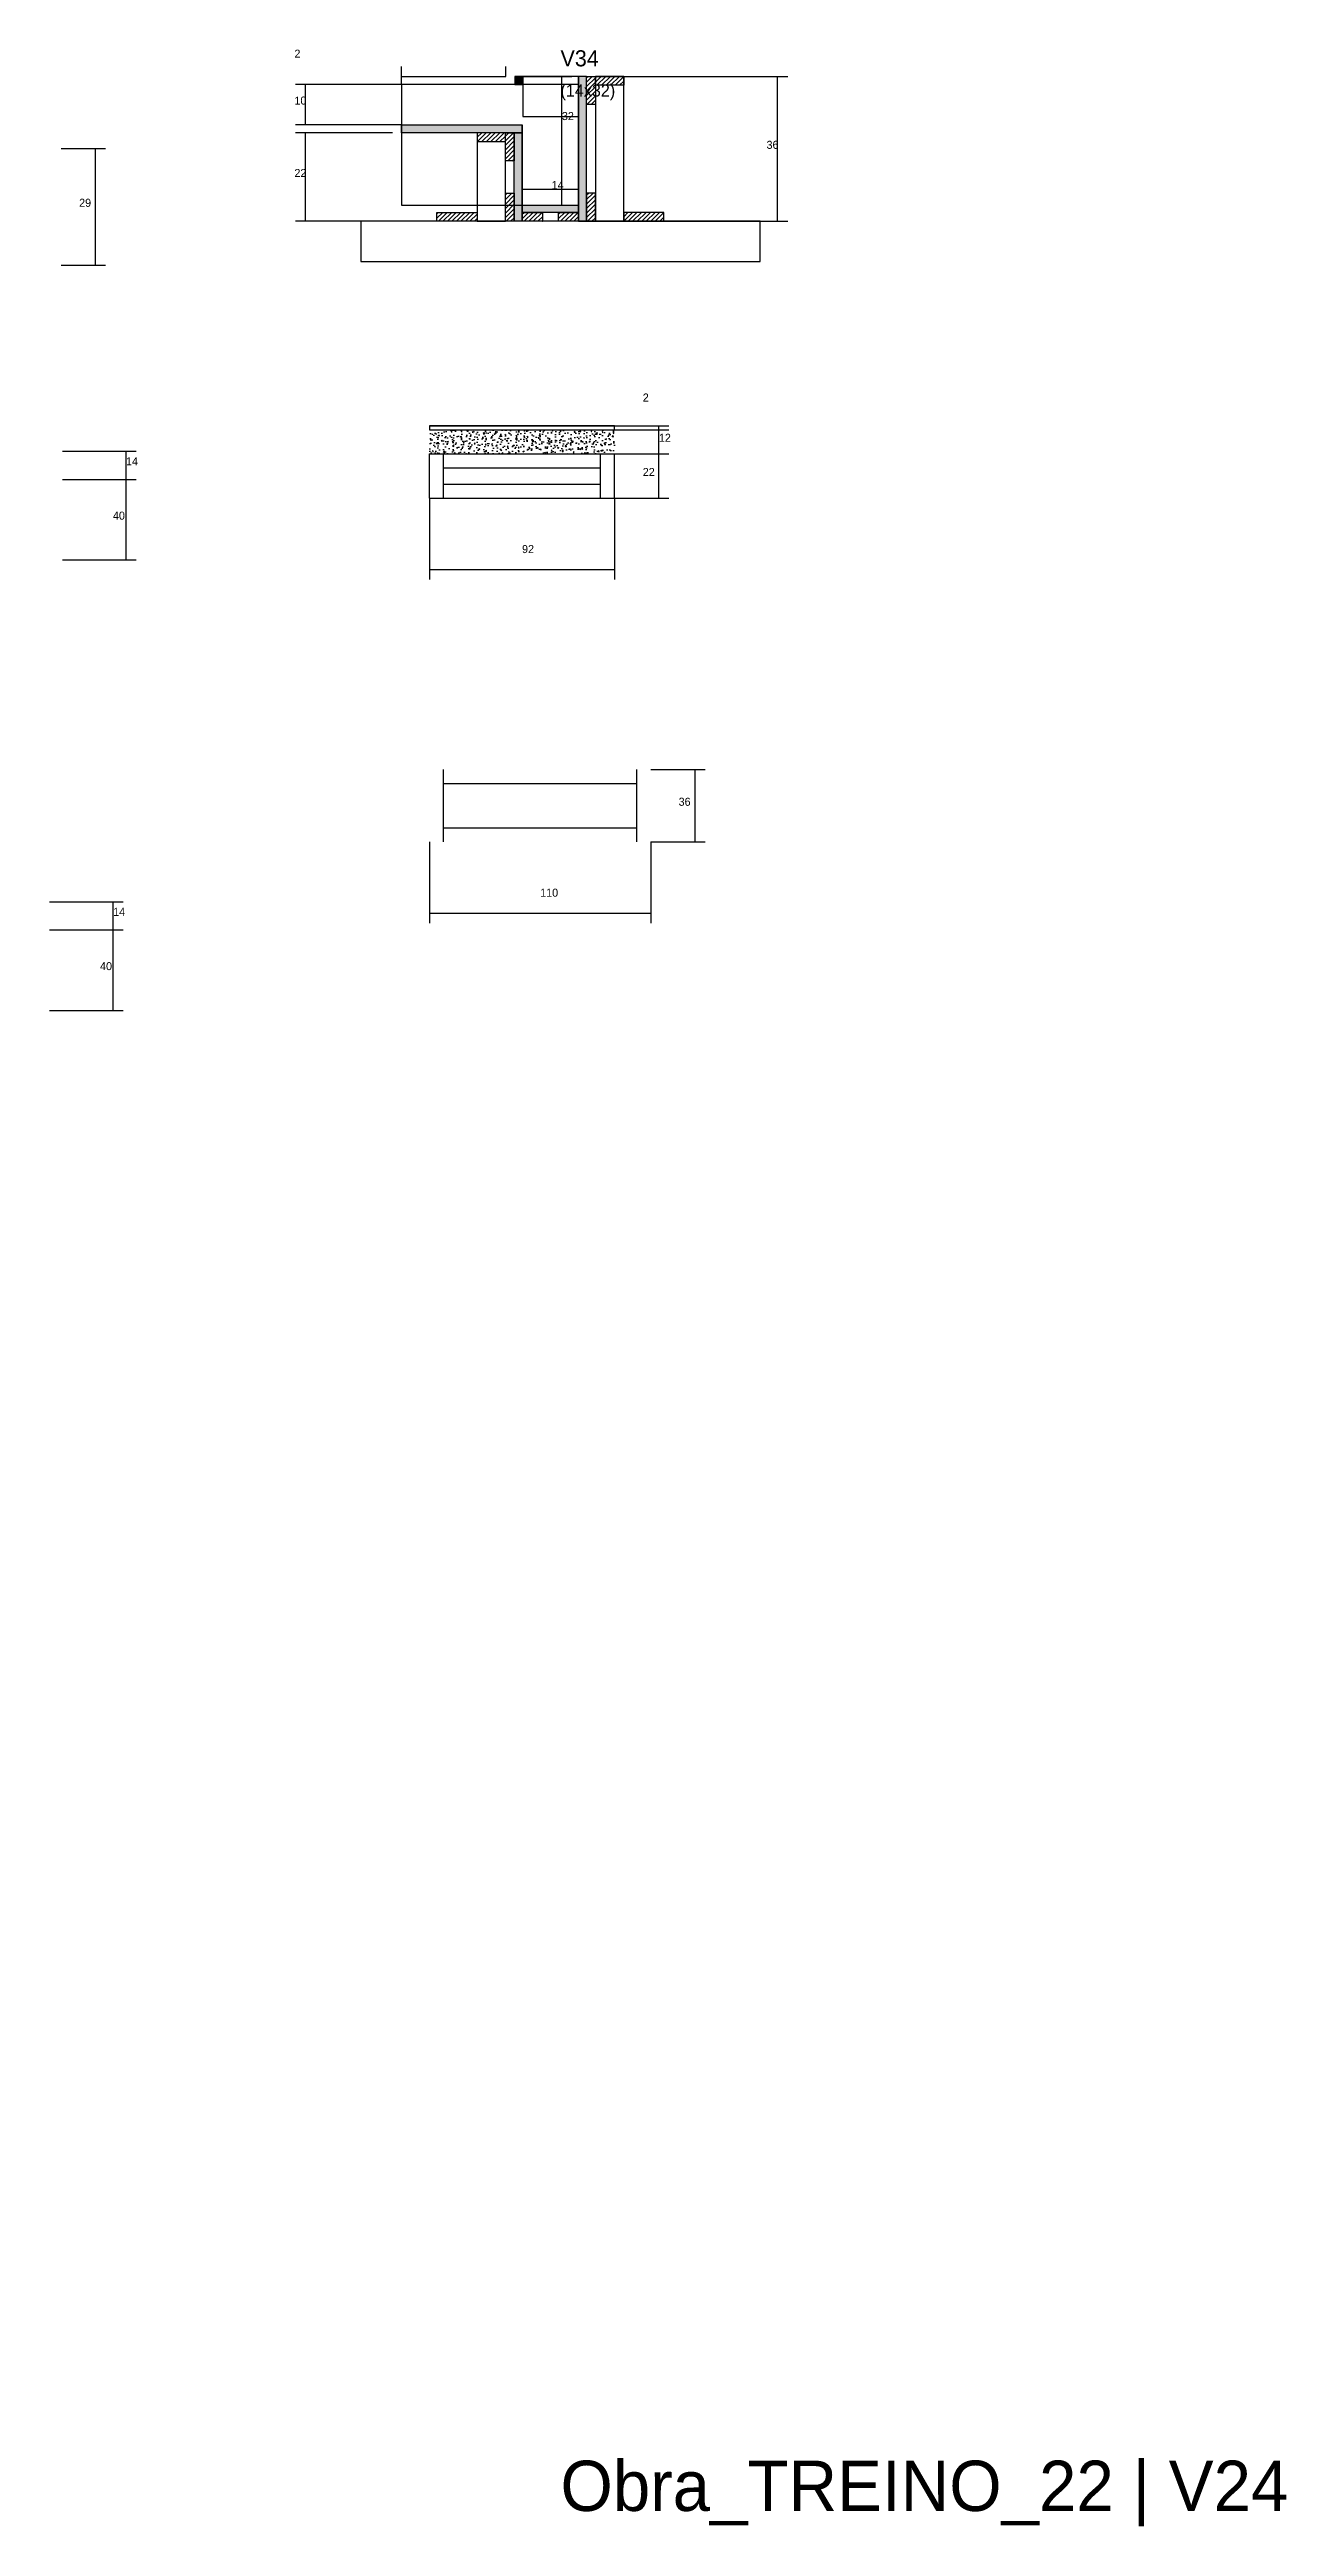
# Model space of a CAD drawing. Header units: metres. Extents: x -65046 to 21926, y -45195 to 1016.
# Drawn here: x 9346 to 9961, y -34218 to -32987 of the extents above; entities that cross this region are included whole.
import ezdxf

# ---------------------------------------------------------------- set-up
doc = ezdxf.new("R2010")
doc.units = ezdxf.units.M
for name, color, linetype in [('CONCRETO', 251, 'Continuous'), ('COTA', 241, 'Continuous'), ('Hachura', 253, 'Continuous'), ('LABEL_ID', 3, 'Continuous'), ('Madeira', 126, 'Continuous'), ('Painéis', 200, 'Continuous'), ('SARR_2.2x7', 40, 'Continuous'), ('Texto Seção', 7, 'Continuous')]:
    doc.layers.add(name, color=color, linetype=linetype)

msp = doc.modelspace()

# ---------------------------------------------------------------- texts
at = {"layer": 'COTA'}
for s, p in [('2', (9467.8, -32990.7)), ('10', (9467.8, -33014)), ('32', (9600.7, -33021.7)), ('36', (9702.4, -33036)), ('22', (9467.8, -33050)), ('14', (9595.6, -33056)), ('29', (9360.8, -33064.8)), ('2', (9640.9, -33161.6)), ('14', (9384.1, -33193.3)), ('12', (9648.9, -33181.6)), ('22', (9640.9, -33198.6)), ('40', (9377.6, -33220.3)), ('92', (9580.9, -33236.9)), ('36', (9658.7, -33362.5)), ('110', (9589.9, -33407.7)), ('14', (9377.7, -33417.2)), ('40', (9371.2, -33444.2))]:
    msp.add_text(s, height=4, dxfattribs=at).set_placement(p)
at = {"layer": 'LABEL_ID'}
msp.add_text('Obra_TREINO_22 | V24', height=25, dxfattribs=at).set_placement((9600, -34210))
at = {"layer": 'Texto Seção'}
for s, height, p in [('V34', 8, (9600, -32995)), ('(14x32)', 6, (9600, -33010))]:
    msp.add_text(s, height=height, dxfattribs=at).set_placement(p)

# ---------------------------------------------------------------- hatches: boundary and pattern name
at = {"layer": 'COTA'}
h = msp.add_hatch(dxfattribs=at)
h.set_pattern_fill('AR-CONC', scale=0.03)
h.paths.add_polyline_path([(9626.9, -33187.6), (9626.9, -33175.6), (9534.9, -33175.6), (9534.9, -33187.6)])
at = {"layer": 'Hachura'}
h = msp.add_hatch(color=8, dxfattribs=at)
h.dxf.hatch_style = 1
h.paths.add_polyline_path([(9581.3, -33000), (9577.3, -33000), (9577.3, -33000), (9577.3, -33004), (9577.3, -33004), (9581.3, -33004), (9581.3, -33004), (9581.3, -33000)])
h = msp.add_hatch(color=8, dxfattribs=at)
h.dxf.hatch_style = 1
h.paths.add_polyline_path([(9613, -33000), (9609, -33000), (9609, -33000), (9609, -33072), (9609, -33072), (9613, -33072), (9613, -33072), (9613, -33000)])
h = msp.add_hatch(dxfattribs=at)
h.set_pattern_fill('ANSI31', scale=0.5)
h.paths.add_polyline_path([(9613, -33000), (9617.4, -33000), (9617.4, -33000), (9617.4, -33014), (9617.4, -33014), (9613, -33014), (9613, -33014), (9613, -33000)])
h = msp.add_hatch(dxfattribs=at)
h.set_pattern_fill('ANSI31', scale=0.5)
h.paths.add_polyline_path([(9631.4, -33000), (9631.4, -33004.4), (9631.4, -33004.4), (9617.4, -33004.4), (9617.4, -33004.4), (9617.4, -33000), (9617.4, -33000), (9631.4, -33000)])
h = msp.add_hatch(color=8, dxfattribs=at)
h.dxf.hatch_style = 1
h.paths.add_polyline_path([(9521, -33028), (9521, -33024), (9521, -33024), (9581, -33024), (9581, -33024), (9581, -33028), (9581, -33028), (9521, -33028)])
h = msp.add_hatch(dxfattribs=at)
h.set_pattern_fill('ANSI31', scale=0.5)
h.paths.add_polyline_path([(9558.6, -33028), (9558.6, -33032.4), (9558.6, -33032.4), (9572.6, -33032.4), (9572.6, -33032.4), (9572.6, -33028), (9572.6, -33028), (9558.6, -33028)])
h = msp.add_hatch(dxfattribs=at)
h.set_pattern_fill('ANSI31', scale=0.5)
h.paths.add_polyline_path([(9572.6, -33028), (9577, -33028), (9577, -33028), (9577, -33042), (9577, -33042), (9572.6, -33042), (9572.6, -33042), (9572.6, -33028)])
h = msp.add_hatch(color=8, dxfattribs=at)
h.dxf.hatch_style = 1
h.paths.add_polyline_path([(9577, -33028), (9581, -33028), (9581, -33028), (9581, -33072), (9581, -33072), (9577, -33072), (9577, -33072), (9577, -33028)])
h = msp.add_hatch(dxfattribs=at)
h.set_pattern_fill('ANSI31', scale=0.5)
h.paths.add_polyline_path([(9572.6, -33058), (9577, -33058), (9577, -33058), (9577, -33072), (9577, -33072), (9572.6, -33072), (9572.6, -33072), (9572.6, -33058)])
h = msp.add_hatch(color=8, dxfattribs=at)
h.dxf.hatch_style = 1
h.paths.add_polyline_path([(9581, -33067.6), (9581, -33064), (9581, -33064), (9609, -33064), (9609, -33064), (9609, -33067.6), (9609, -33067.6), (9581, -33067.6)])
h = msp.add_hatch(dxfattribs=at)
h.set_pattern_fill('ANSI31', scale=0.5)
h.paths.add_polyline_path([(9613, -33072), (9617.4, -33072), (9617.4, -33072), (9617.4, -33058), (9617.4, -33058), (9613, -33058), (9613, -33058), (9613, -33072)])
h = msp.add_hatch(dxfattribs=at)
h.set_pattern_fill('ANSI31', scale=0.5)
h.paths.add_polyline_path([(9538.6, -33072), (9538.6, -33067.6), (9538.6, -33067.6), (9558.6, -33067.6), (9558.6, -33067.6), (9558.6, -33072), (9558.6, -33072), (9538.6, -33072)])
h = msp.add_hatch(dxfattribs=at)
h.set_pattern_fill('ANSI31', scale=0.5)
h.paths.add_polyline_path([(9581, -33072), (9581, -33067.6), (9581, -33067.6), (9591, -33067.6), (9591, -33067.6), (9591, -33072), (9591, -33072), (9581, -33072)])
h = msp.add_hatch(dxfattribs=at)
h.set_pattern_fill('ANSI31', scale=0.5)
h.paths.add_polyline_path([(9599, -33072), (9599, -33067.6), (9599, -33067.6), (9609, -33067.6), (9609, -33067.6), (9609, -33072), (9609, -33072), (9599, -33072)])
h = msp.add_hatch(dxfattribs=at)
h.set_pattern_fill('ANSI31', scale=0.5)
h.paths.add_polyline_path([(9651.4, -33072), (9651.4, -33067.6), (9651.4, -33067.6), (9631.4, -33067.6), (9631.4, -33067.6), (9631.4, -33072), (9631.4, -33072), (9651.4, -33072)])

# ---------------------------------------------------------------- linework, layer by layer
at = {"layer": 'CONCRETO'}
for points in [[(9581.3, -33004), (9521, -33004), (9521, -33024), (9581, -33024), (9581, -33064), (9609, -33064), (9609, -33020), (9609, -33020)], [(9609, -33020), (9609, -33000), (9581.3, -33000)]]:
    msp.add_lwpolyline(points, dxfattribs=at)
for points in [[(9521, -33064), (9609, -33064), (9609, -33004), (9521, -33004)], [(9581.3, -33020), (9609, -33020), (9609, -33000), (9581.3, -33000)]]:
    msp.add_lwpolyline(points, close=True, dxfattribs=at)
at = {"layer": 'COTA'}
for p, q in [((9521, -33004), (9468.3, -33004)), ((9473.3, -33024), (9473.3, -33004)), ((9521, -33004), (9521, -32995)), ((9521, -33000), (9572.9, -33000)), ((9572.9, -33000), (9572.9, -32995)), ((9580.7, -33000), (9605.7, -33000)), ((9600.7, -33064), (9600.7, -33000)), ((9631.4, -33000), (9712.9, -33000)), ((9707.9, -33072), (9707.9, -33000)), ((9521, -33024), (9468.3, -33024)), ((9516.6, -33028), (9468.3, -33028)), ((9473.3, -33072), (9473.3, -33028)), ((9351.8, -33035.8), (9373.9, -33035.8)), ((9368.9, -33093.8), (9368.9, -33035.8)), ((9581, -33064), (9581, -33051)), ((9609, -33064), (9609, -33051)), ((9580.7, -33064), (9605.7, -33064)), ((9581, -33056), (9609, -33056)), ((9538.6, -33072), (9468.3, -33072)), ((9651.4, -33072), (9712.9, -33072)), ((9351.8, -33093.8), (9373.9, -33093.8)), ((9626.9, -33173.6), (9653.9, -33173.6)), ((9626.9, -33175.6), (9653.9, -33175.6)), ((9626.9, -33175.6), (9653.9, -33175.6)), ((9648.9, -33175.6), (9648.9, -33173.6)), ((9648.9, -33187.6), (9648.9, -33175.6)), ((9352.5, -33186.3), (9389.1, -33186.3)), ((9384.1, -33200.3), (9384.1, -33186.3)), ((9626.9, -33187.6), (9653.9, -33187.6)), ((9626.9, -33187.6), (9653.9, -33187.6)), ((9648.9, -33209.6), (9648.9, -33187.6)), ((9352.5, -33200.3), (9389.1, -33200.3)), ((9352.5, -33200.3), (9389.1, -33200.3)), ((9384.1, -33240.3), (9384.1, -33200.3)), ((9534.9, -33209.6), (9534.9, -33250)), ((9626.9, -33209.6), (9626.9, -33250)), ((9626.9, -33209.6), (9653.9, -33209.6)), ((9352.5, -33240.3), (9389.1, -33240.3)), ((9534.9, -33245), (9626.9, -33245)), ((9644.9, -33344.5), (9671.9, -33344.5)), ((9666.9, -33380.5), (9666.9, -33344.5)), ((9534.9, -33380.5), (9534.9, -33420.8)), ((9644.9, -33380.5), (9644.9, -33420.8)), ((9644.9, -33380.5), (9671.9, -33380.5)), ((9346.1, -33410.2), (9382.7, -33410.2)), ((9377.7, -33424.2), (9377.7, -33410.2)), ((9534.9, -33415.8), (9644.9, -33415.8)), ((9346.1, -33424.2), (9382.7, -33424.2)), ((9346.1, -33424.2), (9382.7, -33424.2)), ((9377.7, -33464.2), (9377.7, -33424.2)), ((9346.1, -33464.2), (9382.7, -33464.2))]:
    msp.add_line(p, q, dxfattribs=at)
at = {"layer": 'Madeira'}
for points in [[(9613, -33000), (9617.4, -33000), (9617.4, -33014), (9613, -33014)], [(9631.4, -33000), (9631.4, -33004.4), (9617.4, -33004.4), (9617.4, -33000)], [(9631.4, -33000), (9617.4, -33000), (9617.4, -33072), (9631.4, -33072)], [(9558.6, -33028), (9558.6, -33032.4), (9572.6, -33032.4), (9572.6, -33028)], [(9558.6, -33072), (9572.6, -33072), (9572.6, -33028), (9558.6, -33028)], [(9572.6, -33028), (9577, -33028), (9577, -33042), (9572.6, -33042)], [(9572.6, -33058), (9577, -33058), (9577, -33072), (9572.6, -33072)], [(9613, -33072), (9617.4, -33072), (9617.4, -33058), (9613, -33058)], [(9500.8, -33092), (9699.2, -33092), (9699.2, -33072), (9500.8, -33072)], [(9538.6, -33072), (9538.6, -33067.6), (9558.6, -33067.6), (9558.6, -33072)], [(9581, -33072), (9581, -33067.6), (9591, -33067.6), (9591, -33072)], [(9599, -33072), (9599, -33067.6), (9609, -33067.6), (9609, -33072)], [(9651.4, -33072), (9651.4, -33067.6), (9631.4, -33067.6), (9631.4, -33072)]]:
    msp.add_lwpolyline(points, close=True, dxfattribs=at)
at = {"layer": 'Painéis'}
for p, q in [((9609, -33072), (9609, -33000)), ((9521, -33024), (9581, -33024)), ((9521, -33028), (9521, -33024)), ((9581, -33028), (9581, -33024)), ((9581, -33072), (9581, -33028)), ((9581, -33064), (9609, -33064)), ((9581, -33067.6), (9581, -33064)), ((9609, -33067.6), (9609, -33064)), ((9534.9, -33173.6), (9626.9, -33173.6)), ((9534.9, -33175.6), (9626.9, -33175.6)), ((9534.9, -33187.6), (9626.9, -33187.6)), ((9534.9, -33209.6), (9534.9, -33187.6)), ((9626.9, -33209.6), (9626.9, -33187.6)), ((9534.9, -33209.6), (9626.9, -33209.6))]:
    msp.add_line(p, q, dxfattribs=at)
for points in [[(9581.3, -33000), (9577.3, -33000), (9577.3, -33004), (9581.3, -33004)], [(9613, -33000), (9609, -33000), (9609, -33072), (9613, -33072)], [(9521, -33028), (9521, -33024), (9581, -33024), (9581, -33028)], [(9577, -33028), (9581, -33028), (9581, -33072), (9577, -33072)], [(9581, -33067.6), (9581, -33064), (9609, -33064), (9609, -33067.6)], [(9534.9, -33175.6), (9626.9, -33175.6), (9626.9, -33173.6), (9534.9, -33173.6)]]:
    msp.add_lwpolyline(points, close=True, dxfattribs=at)
at = {"layer": 'SARR_2.2x7'}
for p, q in [((9541.9, -33209.6), (9541.9, -33187.6)), ((9619.9, -33209.6), (9619.9, -33187.6)), ((9541.9, -33194.6), (9619.9, -33194.6)), ((9541.9, -33202.6), (9619.9, -33202.6)), ((9541.9, -33380.5), (9541.9, -33344.5)), ((9637.9, -33380.5), (9637.9, -33344.5)), ((9541.9, -33351.5), (9637.9, -33351.5)), ((9541.9, -33373.5), (9637.9, -33373.5))]:
    msp.add_line(p, q, dxfattribs=at)

msp.set_redraw_order([(e.dxf.handle, doc.entitydb.next_handle()) for e in msp.query("TEXT MTEXT ATTDEF DIMENSION ARC_DIMENSION")])  # texts and dimensions are drawn at this point

doc.saveas('drawing.dxf')
